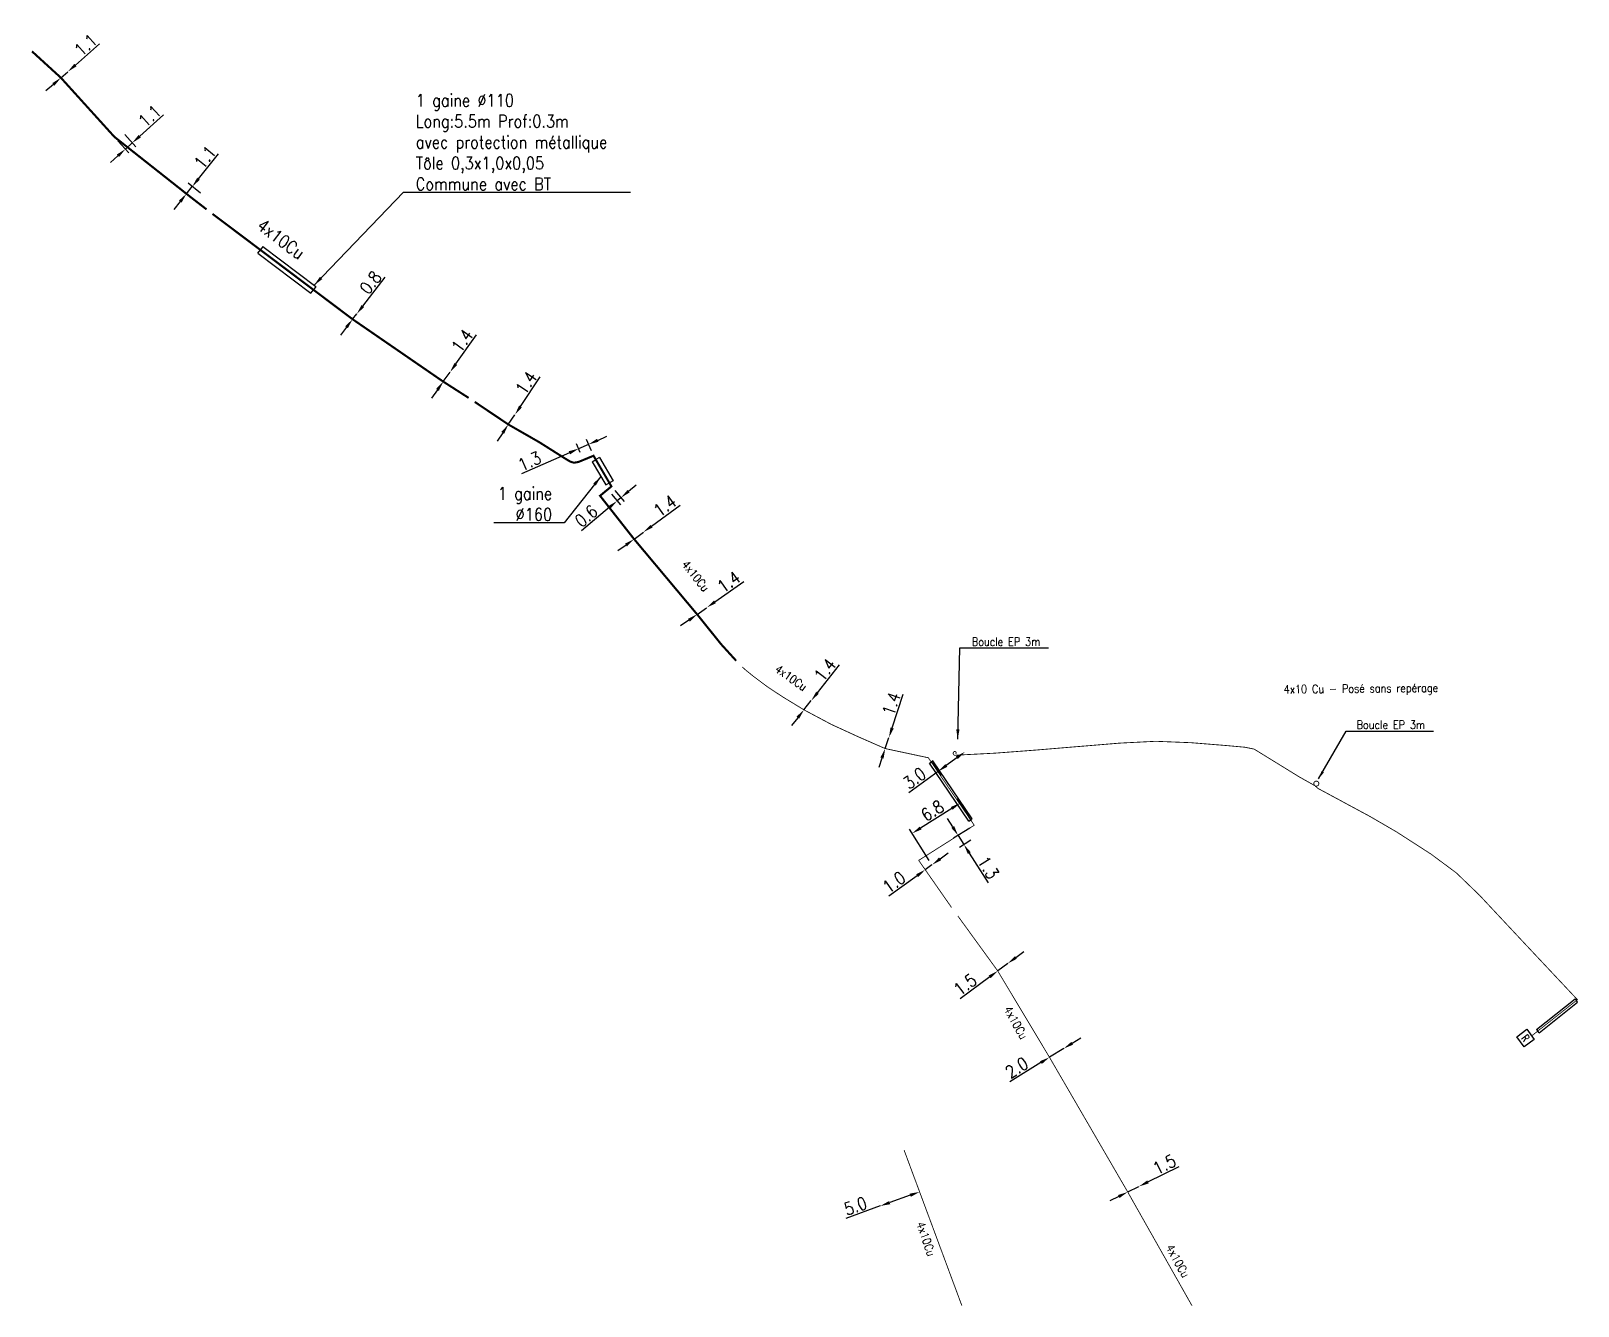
# Model space of a CAD drawing. Header units: millimetres. Extents: x 80999 to 81981, y 144000 to 144990.
# Drawn here: x 81013.6 to 81198.7, y 144000 to 144152.4 of the extents above; entities that cross this region are included whole.
import ezdxf
from ezdxf.enums import TextEntityAlignment as Align

# ---------------------------------------------------------------- set-up
doc = ezdxf.new("R2010")
doc.units = ezdxf.units.MM
doc.header["$PDMODE"] = 34
doc.linetypes.add('E_ST_Cu', pattern=[2000, 1000, 1000])
doc.layers.get('0').update_dxf_attribs({"linetype": 'CONTINUOUS'})
doc.layers.get('DEFPOINTS').update_dxf_attribs({"linetype": 'CONTINUOUS'})
for name, color, linetype in [('E_100', 3, 'CONTINUOUS'), ('E_200', 7, 'CONTINUOUS'), ('E_400', 7, 'CONTINUOUS')]:
    doc.layers.add(name, color=color, linetype=linetype)
doc.styles.add('M_ROMANS', font='ROMANS.shx', dxfattribs={"width": 0.75})
doc.styles.get("Standard").update_dxf_attribs({"font": 'romans.shx', "width": 0.85})
doc.dimstyles.get("Standard").update_dxf_attribs({"dimtxt": 1.5, "dimasz": 1.2, "dimexe": 0.625, "dimexo": 0.625, "dimgap": 0.25, "dimtad": 1, "dimdec": 1, "dimzin": 0, "dimdsep": 46, "dimtxsty": 'Standard', "dimcen": -0.5, "dimadec": 0, "dimazin": 0, "dimtfac": 1, "dimtdec": 1, "dimtmove": 0, "dimatfit": 3, "dimfxl": 0, "dimtolj": 1, "dimtzin": 0, "dimarcsym": 0})

msp = doc.modelspace()

# ---------------------------------------------------------------- texts
at = {"layer": 'E_100', "linetype": 'Continuous', "width": 0.85}
for s, height, rotation, p in [('4x10Cu', 1.5, 323.2102, (81043.54, 144127.55)), ('4x10Cu', 1, 308.734, (81093.14, 144087.26)), ('4x10Cu', 1, 324.9442, (81104.55, 144075.09)), ('4x10 Cu - Posé sans repérage', 1, 0.5659, (81172.71, 144073.64)), ('4x10Cu', 1, 299.0425, (81131.43, 144033.85)), ('4x10Cu', 1, 288.6719, (81120.7, 144007.98)), ('4x10Cu', 1, 299.0425, (81150.81, 144005.34))]:
    msp.add_text(s, height=height, rotation=rotation, dxfattribs=at).set_placement(p, align=Align.MIDDLE)
at = {"layer": 'E_100', "linetype": 'Continuous', "char_height": 1, "attachment_point": 7}
for insert in [(81126.17, 144078.9), (81172.19, 144068.97)]:
    msp.add_mtext('Boucle EP 3m', dxfattribs=dict(at, insert=insert))
at = {"layer": 'E_400', "linetype": 'Continuous', "char_height": 1.5}
for s, insert, attachment_point in [('1 gaine %%C110\\PLong:5.5m Prof:0.3m\\Pavec protection métallique\\PTôle 0,3x1,0x0,05\\PCommune avec BT', (81059.67, 144133.39), 7), ('1 gaine\\P%%C160', (81075.98, 144093.88), 9)]:
    msp.add_mtext(s, dxfattribs=dict(at, insert=insert, attachment_point=attachment_point))

# ---------------------------------------------------------------- blocks, each defined once
blk = doc.blocks.new('E_200_01')
at = {"color": 0, "linetype": 'Continuous', "flags": 128}
blk.add_lwpolyline([(-0.75, -0.75), (-0.75, 0.75), (0.75, 0.75), (0.75, -0.75)], close=True, dxfattribs=at)
at = {"color": 0, "linetype": 'Continuous', "style": 'M_ROMANS', "width": 0.75}
blk.add_text('R', height=0.9, dxfattribs=at).set_placement((0, 0), align=Align.MIDDLE)
at = {"color": 0, "linetype": 'Continuous', "style": 'M_ROMANS', "width": 0.75, "flags": 3}
for tag, p in [('DEF_LEG', (0, -5)), ('DEF_COUP', (0, -7.5)), ('DEF_TYPE', (0, -10))]:
    blk.add_attdef(tag, text='', height=1.2, dxfattribs=at).set_placement(p, align=Align.MIDDLE)
blk = doc.blocks.new('*D56')
at = {"layer": 'DEFPOINTS', "color": 0, "linetype": 'Continuous', "transparency": 16777216}
for p in [(81119.93, 144013.6), (81115.22, 144011.92), (81115.22, 144011.92)]:
    blk.add_point(p, dxfattribs=at)
at = {"layer": 'E_100', "color": 0, "linetype": 'Continuous', "lineweight": -2, "transparency": 16777216}
for p, q in [((81119.72, 144014.19), (81119.72, 144014.19)), ((81115.22, 144011.92), (81111.11, 144010.44)), ((81115.01, 144012.5), (81115.01, 144012.5)), ((81118.8, 144013.2), (81116.35, 144012.32))]:
    blk.add_line(p, q, dxfattribs=at)
at = {"layer": 'E_100', "color": 0, "linetype": 'Continuous', "transparency": 16777216}
for points in [[(81118.73, 144013.39), (81118.87, 144013.01), (81119.93, 144013.6)], [(81116.28, 144012.51), (81116.42, 144012.13), (81115.22, 144011.92)]]:
    blk.add_solid(points, dxfattribs=at)
at = {"layer": 'E_100', "color": 0, "linetype": 'Continuous', "transparency": 16777216, "insert": (81112.26, 144011.91), "char_height": 1.5, "attachment_point": 5, "rotation": 19.7504}
blk.add_mtext('\\A1;5.0', dxfattribs=at)
blk = doc.blocks.new('*D57')
at = {"layer": 'DEFPOINTS', "color": 0, "linetype": 'Continuous', "transparency": 16777216}
for p in [(81121.41, 144052.72), (81121.41, 144052.72), (81120.6, 144052.13)]:
    blk.add_point(p, dxfattribs=at)
at = {"layer": 'E_100', "color": 0, "linetype": 'Continuous', "lineweight": -2, "transparency": 16777216}
for p, q in [((81121.41, 144052.72), (81120.6, 144052.13)), ((81122.38, 144053.43), (81123.35, 144054.14)), ((81119.63, 144051.42), (81116.25, 144048.95))]:
    blk.add_line(p, q, dxfattribs=at)
at = {"layer": 'E_100', "color": 0, "linetype": 'Continuous', "transparency": 16777216}
for points in [[(81122.26, 144053.59), (81122.5, 144053.27), (81121.41, 144052.72)], [(81119.52, 144051.59), (81119.75, 144051.26), (81120.6, 144052.13)]]:
    blk.add_solid(points, dxfattribs=at)
at = {"layer": 'E_100', "color": 0, "linetype": 'Continuous', "transparency": 16777216, "insert": (81116.87, 144050.64), "char_height": 1.5, "attachment_point": 5, "rotation": 36.1372}
blk.add_mtext('\\A1;1.0', dxfattribs=at)
blk = doc.blocks.new('*D58')
at = {"layer": 'DEFPOINTS', "color": 0, "linetype": 'Continuous', "transparency": 16777216}
for p in [(81129.27, 144040.03), (81130.48, 144040.92), (81130.48, 144040.92)]:
    blk.add_point(p, dxfattribs=at)
at = {"layer": 'E_100', "color": 0, "linetype": 'Continuous', "lineweight": -2, "transparency": 16777216}
for p, q in [((81131.44, 144041.64), (81132.41, 144042.35)), ((81130.48, 144040.92), (81129.27, 144040.03)), ((81128.31, 144039.32), (81124.77, 144036.7))]:
    blk.add_line(p, q, dxfattribs=at)
at = {"layer": 'E_100', "color": 0, "linetype": 'Continuous', "transparency": 16777216}
for points in [[(81131.33, 144041.8), (81131.56, 144041.48), (81130.48, 144040.92)], [(81128.19, 144039.48), (81128.43, 144039.15), (81129.27, 144040.03)]]:
    blk.add_solid(points, dxfattribs=at)
at = {"layer": 'E_100', "color": 0, "linetype": 'Continuous', "transparency": 16777216, "insert": (81125.38, 144038.39), "char_height": 1.5, "attachment_point": 5, "rotation": 36.5146}
blk.add_mtext('\\A1;1.5', dxfattribs=at)
blk = doc.blocks.new('*D59')
at = {"layer": 'DEFPOINTS', "color": 0, "linetype": 'Continuous', "transparency": 16777216}
for p in [(81137.17, 144030.75), (81137.17, 144030.75), (81135.46, 144029.7)]:
    blk.add_point(p, dxfattribs=at)
at = {"layer": 'E_100', "color": 0, "linetype": 'Continuous', "lineweight": -2, "transparency": 16777216}
for p, q in [((81137.17, 144030.75), (81135.46, 144029.7)), ((81138.19, 144031.38), (81139.21, 144032.01)), ((81134.44, 144029.07), (81130.72, 144026.77))]:
    blk.add_line(p, q, dxfattribs=at)
at = {"layer": 'E_100', "color": 0, "linetype": 'Continuous', "transparency": 16777216}
for points in [[(81138.08, 144031.55), (81138.29, 144031.21), (81137.17, 144030.75)], [(81134.34, 144029.24), (81134.55, 144028.9), (81135.46, 144029.7)]]:
    blk.add_solid(points, dxfattribs=at)
at = {"layer": 'E_100', "color": 0, "linetype": 'Continuous', "transparency": 16777216, "insert": (81131.55, 144028.46), "char_height": 1.5, "attachment_point": 5, "rotation": 31.6534}
blk.add_mtext('\\A1;2.0', dxfattribs=at)
blk = doc.blocks.new('*D60')
at = {"layer": 'DEFPOINTS', "color": 0, "linetype": 'Continuous', "transparency": 16777216}
for p in [(81093.32, 144082.67), (81094.46, 144083.47), (81094.46, 144083.47)]:
    blk.add_point(p, dxfattribs=at)
at = {"layer": 'E_100', "color": 0, "linetype": 'Continuous', "lineweight": -2, "transparency": 16777216}
for p, q in [((81095.44, 144084.16), (81098.92, 144086.61)), ((81093.32, 144082.67), (81094.46, 144083.47)), ((81092.34, 144081.98), (81091.35, 144081.29))]:
    blk.add_line(p, q, dxfattribs=at)
at = {"layer": 'E_100', "color": 0, "linetype": 'Continuous', "transparency": 16777216}
for points in [[(81095.33, 144084.33), (81095.56, 144084), (81094.46, 144083.47)], [(81092.22, 144082.14), (81092.45, 144081.81), (81093.32, 144082.67)]]:
    blk.add_solid(points, dxfattribs=at)
at = {"layer": 'E_100', "color": 0, "linetype": 'Continuous', "transparency": 16777216, "insert": (81097.1, 144086.55), "char_height": 1.5, "attachment_point": 5, "rotation": 35.0948}
blk.add_mtext('\\A1;1.4', dxfattribs=at)
blk = doc.blocks.new('*D61')
at = {"layer": 'DEFPOINTS', "color": 0, "linetype": 'Continuous', "transparency": 16777216}
for p in [(81106.1, 144071.25), (81106.97, 144072.35), (81106.97, 144072.35)]:
    blk.add_point(p, dxfattribs=at)
at = {"layer": 'E_100', "color": 0, "linetype": 'Continuous', "lineweight": -2, "transparency": 16777216}
for p, q in [((81107.71, 144073.29), (81110.34, 144076.63)), ((81106.1, 144071.25), (81106.97, 144072.35)), ((81105.36, 144070.31), (81104.62, 144069.37))]:
    blk.add_line(p, q, dxfattribs=at)
at = {"layer": 'E_100', "color": 0, "linetype": 'Continuous', "transparency": 16777216}
for points in [[(81107.56, 144073.42), (81107.87, 144073.17), (81106.97, 144072.35)], [(81105.2, 144070.44), (81105.52, 144070.19), (81106.1, 144071.25)]]:
    blk.add_solid(points, dxfattribs=at)
at = {"layer": 'E_100', "color": 0, "linetype": 'Continuous', "transparency": 16777216, "insert": (81108.62, 144076.05), "char_height": 1.5, "attachment_point": 5, "rotation": 51.7304}
blk.add_mtext('\\A1;1.4', dxfattribs=at)
blk = doc.blocks.new('*D62')
at = {"layer": 'DEFPOINTS', "color": 0, "linetype": 'Continuous', "transparency": 16777216}
for p in [(81116.26, 144067.95), (81116.26, 144067.95), (81115.81, 144066.62)]:
    blk.add_point(p, dxfattribs=at)
at = {"layer": 'E_100', "color": 0, "linetype": 'Continuous', "lineweight": -2, "transparency": 16777216}
for p, q in [((81116.64, 144069.09), (81117.98, 144073.12)), ((81115.81, 144066.62), (81116.26, 144067.95)), ((81115.43, 144065.48), (81115.05, 144064.34))]:
    blk.add_line(p, q, dxfattribs=at)
at = {"layer": 'E_100', "color": 0, "linetype": 'Continuous', "transparency": 16777216}
for points in [[(81116.45, 144069.15), (81116.83, 144069.02), (81116.26, 144067.95)], [(81115.24, 144065.55), (81115.62, 144065.42), (81115.81, 144066.62)]]:
    blk.add_solid(points, dxfattribs=at)
at = {"layer": 'E_100', "color": 0, "linetype": 'Continuous', "transparency": 16777216, "insert": (81116.55, 144071.99), "char_height": 1.5, "attachment_point": 5, "rotation": 71.5314}
blk.add_mtext('\\A1;1.4', dxfattribs=at)
blk = doc.blocks.new('*D63')
at = {"layer": 'DEFPOINTS', "color": 0, "linetype": 'Continuous', "transparency": 16777216}
for p in [(81119.04, 144056.48), (81126.46, 144057.45), (81121.41, 144052.72)]:
    blk.add_point(p, dxfattribs=at)
at = {"layer": 'E_100', "color": 0, "linetype": 'Continuous', "lineweight": -2, "transparency": 16777216}
for p, q in [((81126.13, 144057.98), (81124.45, 144060.64)), ((81123.77, 144059.47), (81120.05, 144057.12)), ((81121.08, 144053.25), (81118.7, 144057))]:
    blk.add_line(p, q, dxfattribs=at)
at = {"layer": 'E_100', "color": 0, "linetype": 'Continuous', "transparency": 16777216}
for points in [[(81123.66, 144059.63), (81123.88, 144059.3), (81124.78, 144060.11)], [(81119.95, 144057.29), (81120.16, 144056.95), (81119.04, 144056.48)]]:
    blk.add_solid(points, dxfattribs=at)
at = {"layer": 'E_100', "color": 0, "linetype": 'Continuous', "transparency": 16777216, "insert": (81121.45, 144059.19), "char_height": 1.5, "attachment_point": 5, "rotation": 32.2881}
blk.add_mtext('\\A1;6.8', dxfattribs=at)
blk = doc.blocks.new('*D64')
at = {"layer": 'DEFPOINTS', "color": 0, "linetype": 'Continuous', "transparency": 16777216}
for p in [(81126.46, 144057.45), (81125.23, 144055.13), (81126.6, 144056)]:
    blk.add_point(p, dxfattribs=at)
at = {"layer": 'E_100', "color": 0, "linetype": 'Continuous', "lineweight": -2, "transparency": 16777216}
for p, q in [((81123.89, 144057.25), (81123.25, 144058.26)), ((81125.93, 144057.12), (81124, 144055.9)), ((81124.53, 144056.23), (81125.23, 144055.13)), ((81126.07, 144055.67), (81124.7, 144054.8)), ((81125.87, 144054.12), (81128.11, 144050.58))]:
    blk.add_line(p, q, dxfattribs=at)
at = {"layer": 'E_100', "color": 0, "linetype": 'Continuous', "transparency": 16777216}
for points in [[(81124.06, 144057.35), (81123.72, 144057.14), (81124.53, 144056.23)], [(81126.04, 144054.23), (81125.7, 144054.01), (81125.23, 144055.13)]]:
    blk.add_solid(points, dxfattribs=at)
at = {"layer": 'E_100', "color": 0, "linetype": 'Continuous', "transparency": 16777216, "insert": (81128.15, 144052.38), "char_height": 1.5, "attachment_point": 5, "rotation": 302.283}
blk.add_mtext('\\A1;1.3', dxfattribs=at)
blk = doc.blocks.new('*D65')
at = {"layer": 'DEFPOINTS', "color": 0, "linetype": 'Continuous', "transparency": 16777216}
for p in [(81085.78, 144091.67), (81086.91, 144092.5), (81086.91, 144092.5)]:
    blk.add_point(p, dxfattribs=at)
at = {"layer": 'E_100', "color": 0, "linetype": 'Continuous', "lineweight": -2, "transparency": 16777216}
for p, q in [((81087.87, 144093.22), (81091.29, 144095.74)), ((81085.78, 144091.67), (81086.91, 144092.5)), ((81084.82, 144090.96), (81083.85, 144090.25))]:
    blk.add_line(p, q, dxfattribs=at)
at = {"layer": 'E_100', "color": 0, "linetype": 'Continuous', "transparency": 16777216}
for points in [[(81087.75, 144093.38), (81087.99, 144093.05), (81086.91, 144092.5)], [(81084.7, 144091.12), (81084.93, 144090.8), (81085.78, 144091.67)]]:
    blk.add_solid(points, dxfattribs=at)
at = {"layer": 'E_100', "color": 0, "linetype": 'Continuous', "transparency": 16777216, "insert": (81089.47, 144095.64), "char_height": 1.5, "attachment_point": 5, "rotation": 36.4384}
blk.add_mtext('\\A1;1.4', dxfattribs=at)
blk = doc.blocks.new('*D66')
at = {"layer": 'DEFPOINTS', "color": 0, "linetype": 'Continuous', "transparency": 16777216}
for p in [(81079.14, 144102.48), (81079.6, 144101.44), (81080.93, 144101.64)]:
    blk.add_point(p, dxfattribs=at)
at = {"layer": 'E_100', "color": 0, "linetype": 'Continuous', "lineweight": -2, "transparency": 16777216}
for p, q in [((81079.35, 144102.01), (81078.89, 144103.05)), ((81080.33, 144103), (81079.14, 144102.48)), ((81080.68, 144102.21), (81080.08, 144103.57)), ((81081.43, 144103.48), (81082.53, 144103.97)), ((81078.05, 144101.99), (81072.31, 144099.47))]:
    blk.add_line(p, q, dxfattribs=at)
at = {"layer": 'E_100', "color": 0, "linetype": 'Continuous', "transparency": 16777216}
for points in [[(81077.96, 144102.18), (81078.13, 144101.81), (81079.14, 144102.48)], [(81081.35, 144103.67), (81081.51, 144103.3), (81080.33, 144103)]]:
    blk.add_solid(points, dxfattribs=at)
at = {"layer": 'E_100', "color": 0, "linetype": 'Continuous', "transparency": 16777216, "insert": (81073.28, 144100.99), "char_height": 1.5, "attachment_point": 5, "rotation": 23.7599}
blk.add_mtext('\\A1;1.3', dxfattribs=at)
blk = doc.blocks.new('*D67')
at = {"layer": 'DEFPOINTS', "color": 0, "linetype": 'Continuous', "transparency": 16777216}
for p in [(81082.68, 144097.51), (81083.07, 144097.97), (81083.75, 144096.24)]:
    blk.add_point(p, dxfattribs=at)
at = {"layer": 'E_100', "color": 0, "linetype": 'Continuous', "lineweight": -2, "transparency": 16777216}
for p, q in [((81083.08, 144097.03), (81084.15, 144095.76)), ((81083.47, 144097.49), (81084.61, 144096.15)), ((81085.12, 144097.4), (81086.04, 144098.17)), ((81082.83, 144095.47), (81079.5, 144092.65)), ((81084.21, 144096.62), (81083.75, 144096.24))]:
    blk.add_line(p, q, dxfattribs=at)
at = {"layer": 'E_100', "color": 0, "linetype": 'Continuous', "transparency": 16777216}
for points in [[(81085, 144097.55), (81085.25, 144097.25), (81084.21, 144096.62)], [(81082.71, 144095.62), (81082.96, 144095.31), (81083.75, 144096.24)]]:
    blk.add_solid(points, dxfattribs=at)
at = {"layer": 'E_100', "color": 0, "linetype": 'Continuous', "transparency": 16777216, "insert": (81080.06, 144094.43), "char_height": 1.5, "attachment_point": 5, "rotation": 40.1801}
blk.add_mtext('\\A1;0.6', dxfattribs=at)
blk = doc.blocks.new('*D68')
at = {"layer": 'DEFPOINTS', "color": 0, "linetype": 'Continuous', "transparency": 16777216}
for p in [(81071.53, 144106.54), (81071.53, 144106.54), (81070.74, 144105.38)]:
    blk.add_point(p, dxfattribs=at)
at = {"layer": 'E_100', "color": 0, "linetype": 'Continuous', "lineweight": -2, "transparency": 16777216}
for p, q in [((81072.19, 144107.54), (81074.56, 144111.06)), ((81070.74, 144105.38), (81071.53, 144106.54)), ((81070.08, 144104.38), (81069.41, 144103.39))]:
    blk.add_line(p, q, dxfattribs=at)
at = {"layer": 'E_100', "color": 0, "linetype": 'Continuous', "transparency": 16777216}
for points in [[(81072.03, 144107.65), (81072.36, 144107.42), (81071.53, 144106.54)], [(81069.91, 144104.49), (81070.24, 144104.27), (81070.74, 144105.38)]]:
    blk.add_solid(points, dxfattribs=at)
at = {"layer": 'E_100', "color": 0, "linetype": 'Continuous', "transparency": 16777216, "insert": (81072.88, 144110.36), "char_height": 1.5, "attachment_point": 5, "rotation": 56.1072}
blk.add_mtext('\\A1;1.4', dxfattribs=at)
blk = doc.blocks.new('*D69')
at = {"layer": 'DEFPOINTS', "color": 0, "linetype": 'Continuous', "transparency": 16777216}
for p in [(81062.96, 144110.5), (81063.77, 144111.64), (81063.77, 144111.64)]:
    blk.add_point(p, dxfattribs=at)
at = {"layer": 'E_100', "color": 0, "linetype": 'Continuous', "lineweight": -2, "transparency": 16777216}
for p, q in [((81064.46, 144112.62), (81066.92, 144116.09)), ((81062.96, 144110.5), (81063.77, 144111.64)), ((81062.26, 144109.52), (81061.57, 144108.54))]:
    blk.add_line(p, q, dxfattribs=at)
at = {"layer": 'E_100', "color": 0, "linetype": 'Continuous', "transparency": 16777216}
for points in [[(81064.3, 144112.73), (81064.62, 144112.5), (81063.77, 144111.64)], [(81062.1, 144109.63), (81062.43, 144109.4), (81062.96, 144110.5)]]:
    blk.add_solid(points, dxfattribs=at)
at = {"layer": 'E_100', "color": 0, "linetype": 'Continuous', "transparency": 16777216, "insert": (81065.22, 144115.42), "char_height": 1.5, "attachment_point": 5, "rotation": 54.7092}
blk.add_mtext('\\A1;1.4', dxfattribs=at)
blk = doc.blocks.new('*D70')
at = {"layer": 'DEFPOINTS', "color": 0, "linetype": 'Continuous', "transparency": 16777216}
for p in [(81052.12, 144117.96), (81052.61, 144118.59), (81052.61, 144118.59)]:
    blk.add_point(p, dxfattribs=at)
at = {"layer": 'E_100', "color": 0, "linetype": 'Continuous', "lineweight": -2, "transparency": 16777216}
for p, q in [((81053.34, 144119.54), (81056.02, 144123)), ((81052.12, 144117.96), (81052.61, 144118.59)), ((81051.38, 144117.01), (81050.65, 144116.06))]:
    blk.add_line(p, q, dxfattribs=at)
at = {"layer": 'E_100', "color": 0, "linetype": 'Continuous', "transparency": 16777216}
for points in [[(81053.18, 144119.66), (81053.5, 144119.42), (81052.61, 144118.59)], [(81051.22, 144117.13), (81051.54, 144116.89), (81052.12, 144117.96)]]:
    blk.add_solid(points, dxfattribs=at)
at = {"layer": 'E_100', "color": 0, "linetype": 'Continuous', "transparency": 16777216, "insert": (81054.26, 144122.35), "char_height": 1.5, "attachment_point": 5, "rotation": 52.2198}
blk.add_mtext('\\A1;0.8', dxfattribs=at)
blk = doc.blocks.new('*D71')
at = {"layer": 'DEFPOINTS', "color": 0, "linetype": 'Continuous', "transparency": 16777216}
for p in [(81032.81, 144132.52), (81032.94, 144133.83), (81034.43, 144132.64)]:
    blk.add_point(p, dxfattribs=at)
at = {"layer": 'E_100', "color": 0, "linetype": 'Continuous', "lineweight": -2, "transparency": 16777216}
for p, q in [((81033.69, 144134.77), (81036.08, 144137.75)), ((81033.94, 144133.03), (81032.45, 144134.22)), ((81031.5, 144132.03), (81030.75, 144131.1)), ((81032.32, 144132.91), (81031.76, 144133.36)), ((81032.25, 144132.97), (81032.94, 144133.83))]:
    blk.add_line(p, q, dxfattribs=at)
at = {"layer": 'E_100', "color": 0, "linetype": 'Continuous', "transparency": 16777216}
for points in [[(81033.53, 144134.89), (81033.85, 144134.64), (81032.94, 144133.83)], [(81031.35, 144132.16), (81031.66, 144131.91), (81032.25, 144132.97)]]:
    blk.add_solid(points, dxfattribs=at)
at = {"layer": 'E_100', "color": 0, "linetype": 'Continuous', "transparency": 16777216, "insert": (81034.48, 144137.35), "char_height": 1.5, "attachment_point": 5, "rotation": 51.3115}
blk.add_mtext('\\A1;1.1', dxfattribs=at)
blk = doc.blocks.new('*D72')
at = {"layer": 'DEFPOINTS', "color": 0, "linetype": 'Continuous', "transparency": 16777216}
for p in [(81017.23, 144146.84), (81018.06, 144147.57), (81018.06, 144147.57)]:
    blk.add_point(p, dxfattribs=at)
at = {"layer": 'E_100', "color": 0, "linetype": 'Continuous', "lineweight": -2, "transparency": 16777216}
for p, q in [((81018.96, 144148.36), (81021.84, 144150.88)), ((81017.23, 144146.84), (81018.06, 144147.57)), ((81016.33, 144146.05), (81015.43, 144145.26))]:
    blk.add_line(p, q, dxfattribs=at)
at = {"layer": 'E_100', "color": 0, "linetype": 'Continuous', "transparency": 16777216}
for points in [[(81016.2, 144146.2), (81016.46, 144145.9), (81017.23, 144146.84)], [(81018.83, 144148.51), (81019.1, 144148.21), (81018.06, 144147.57)]]:
    blk.add_solid(points, dxfattribs=at)
at = {"layer": 'E_100', "color": 0, "linetype": 'Continuous', "transparency": 16777216, "insert": (81020.2, 144150.76), "char_height": 1.5, "attachment_point": 5, "rotation": 41.209}
blk.add_mtext('\\A1;1.1', dxfattribs=at)
blk = doc.blocks.new('*D137')
at = {"layer": 'DEFPOINTS', "color": 0, "linetype": 'Continuous', "transparency": 16777216}
for p in [(81120.97, 144065.52), (81125.35, 144066.23), (81122.15, 144063.89)]:
    blk.add_point(p, dxfattribs=at)
at = {"layer": 'E_100', "color": 0, "linetype": 'Continuous', "lineweight": -2, "transparency": 16777216}
for p, q in [((81124.38, 144065.52), (81123.12, 144064.6)), ((81122.15, 144063.89), (81118.62, 144061.31)), ((81121.34, 144065.01), (81122.52, 144063.39))]:
    blk.add_line(p, q, dxfattribs=at)
at = {"layer": 'E_100', "color": 0, "linetype": 'Continuous', "transparency": 16777216}
for points in [[(81124.26, 144065.68), (81124.5, 144065.36), (81125.35, 144066.23)], [(81123.01, 144064.76), (81123.24, 144064.44), (81122.15, 144063.89)]]:
    blk.add_solid(points, dxfattribs=at)
at = {"layer": 'E_100', "color": 0, "linetype": 'Continuous', "transparency": 16777216, "insert": (81119.32, 144063.06), "char_height": 1.5, "attachment_point": 5, "rotation": 36.1372}
blk.add_mtext('\\A1;3.0', dxfattribs=at)
blk = doc.blocks.new('*D138')
at = {"layer": 'DEFPOINTS', "color": 0, "linetype": 'Continuous', "transparency": 16777216}
for p in [(81023.63, 144139.77), (81024.45, 144140.51), (81024.94, 144138.31)]:
    blk.add_point(p, dxfattribs=at)
at = {"layer": 'E_100', "color": 0, "linetype": 'Continuous', "lineweight": -2, "transparency": 16777216}
for p, q in [((81026.65, 144139.85), (81029.5, 144142.41)), ((81024.86, 144140.04), (81026.18, 144138.58)), ((81024.05, 144139.31), (81025.36, 144137.85)), ((81024.94, 144138.31), (81025.76, 144139.05)), ((81024.05, 144137.51), (81023.16, 144136.71))]:
    blk.add_line(p, q, dxfattribs=at)
at = {"layer": 'E_100', "color": 0, "linetype": 'Continuous', "transparency": 16777216}
for points in [[(81026.52, 144140), (81026.79, 144139.7), (81025.76, 144139.05)], [(81023.92, 144137.66), (81024.18, 144137.36), (81024.94, 144138.31)]]:
    blk.add_solid(points, dxfattribs=at)
at = {"layer": 'E_100', "color": 0, "linetype": 'Continuous', "transparency": 16777216, "insert": (81027.85, 144142.27), "char_height": 1.5, "attachment_point": 5, "rotation": 41.9698}
blk.add_mtext('\\A1;1.1', dxfattribs=at)
blk = doc.blocks.new('*D146')
at = {"layer": 'DEFPOINTS', "color": 0, "linetype": 'Continuous', "transparency": 16777216}
for p in [(81146.16, 144014.25), (81146.16, 144014.25), (81144.82, 144013.59)]:
    blk.add_point(p, dxfattribs=at)
at = {"layer": 'E_100', "color": 0, "linetype": 'Continuous', "lineweight": -2, "transparency": 16777216}
for p, q in [((81147.23, 144014.79), (81150.99, 144016.65)), ((81144.82, 144013.59), (81146.16, 144014.25)), ((81143.74, 144013.05), (81142.67, 144012.52))]:
    blk.add_line(p, q, dxfattribs=at)
at = {"layer": 'E_100', "color": 0, "linetype": 'Continuous', "transparency": 16777216}
for points in [[(81147.15, 144014.97), (81147.32, 144014.61), (81146.16, 144014.25)], [(81143.65, 144013.23), (81143.83, 144012.87), (81144.82, 144013.59)]]:
    blk.add_solid(points, dxfattribs=at)
at = {"layer": 'E_100', "color": 0, "linetype": 'Continuous', "transparency": 16777216, "insert": (81149.2, 144016.88), "char_height": 1.5, "attachment_point": 5, "rotation": 26.382}
blk.add_mtext('\\A1;1.5', dxfattribs=at)

# ---------------------------------------------------------------- dimensions: what is measured, and where the dimension line sits
at = {"layer": 'E_100', "linetype": 'Continuous'}
for base, p1, p2, angle, picture, middle in [((81018.06, 144147.57), (81017.23, 144146.84), (81018.06, 144147.57), 221.209, '*D72', (81020.85, 144150.01)), ((81024.94, 144138.31), (81024.45, 144140.51), (81023.63, 144139.77), 41.9698, '*D138', (81028.52, 144141.53)), ((81032.94, 144133.83), (81032.81, 144132.52), (81034.43, 144132.64), 231.3115, '*D71', (81035.26, 144136.73)), ((81052.61, 144118.59), (81052.12, 144117.96), (81052.61, 144118.59), 232.2198, '*D70', (81055.05, 144121.74)), ((81063.77, 144111.64), (81062.96, 144110.5), (81063.77, 144111.64), 234.7092, '*D69', (81066.03, 144114.84)), ((81071.53, 144106.54), (81070.74, 144105.38), (81071.53, 144106.54), 236.1072, '*D68', (81073.71, 144109.8)), ((81079.14, 144102.48), (81080.93, 144101.64), (81079.6, 144101.44), 23.7599, '*D66', (81073.68, 144100.07)), ((81083.75, 144096.24), (81083.07, 144097.97), (81082.68, 144097.51), 40.1801, '*D67', (81080.71, 144093.67)), ((81086.91, 144092.5), (81085.78, 144091.67), (81086.91, 144092.5), 216.4384, '*D65', (81090.06, 144094.83)), ((81094.46, 144083.47), (81093.32, 144082.67), (81094.46, 144083.47), 215.0948, '*D60', (81097.67, 144085.73)), ((81106.97, 144072.35), (81106.1, 144071.25), (81106.97, 144072.35), 231.7304, '*D61', (81109.4, 144075.43)), ((81116.26, 144067.95), (81115.81, 144066.62), (81116.26, 144067.95), 251.5314, '*D62', (81117.5, 144071.67)), ((81119.04, 144056.48), (81126.46, 144057.45), (81121.41, 144052.72), 32.2881, '*D63', (81121.99, 144058.34)), ((81125.23, 144055.13), (81126.46, 144057.45), (81126.6, 144056), 122.283, '*D64', (81127.31, 144051.84)), ((81121.41, 144052.72), (81120.6, 144052.13), (81121.41, 144052.72), 216.1372, '*D57', (81117.46, 144049.84)), ((81130.48, 144040.92), (81129.27, 144040.03), (81130.48, 144040.92), 216.5146, '*D58', (81125.97, 144037.59)), ((81137.17, 144030.75), (81135.46, 144029.7), (81137.17, 144030.75), 211.6534, '*D59', (81132.07, 144027.6)), ((81146.16, 144014.25), (81144.82, 144013.59), (81146.16, 144014.25), 206.382, '*D146', (81149.65, 144015.98)), ((81115.22, 144011.92), (81119.93, 144013.6), (81115.22, 144011.92), 19.7504, '*D56', (81112.6, 144010.97))]:
    dim = msp.add_linear_dim(base=base, p1=p1, p2=p2, angle=angle, dimstyle='Standard', dxfattribs=at)
    dim.commit()
    dim.dimension.update_dxf_attribs({"geometry": picture, "text_midpoint": middle, "dimtype": 160})
dim = msp.add_linear_dim(base=(81122.15, 144063.89), p1=(81125.35, 144066.23), p2=(81120.97, 144065.52), angle=216.1372, text='3.0', dimstyle='Standard', dxfattribs=at)
dim.commit()
dim.dimension.update_dxf_attribs({"geometry": '*D137', "text_midpoint": (81119.9, 144062.25), "dimtype": 160})

# ---------------------------------------------------------------- linework, layer by layer
at = {"layer": 'E_100', "linetype": 'E_ST_Cu', "flags": 128}
msp.add_lwpolyline([(81034.65, 144131.1, 0.25, 0.25, 0), (81032.81, 144132.52, 0.25, 0.25, 0), (81023.63, 144139.77, 0.25, 0.25, 0), (81017.23, 144146.84, 0.25, 0.25, 0), (81013.77, 144150, 0, 0, 0)], format="xyseb", dxfattribs=at)
for points, const_width in [([(81065.99, 144108.56), (81062.96, 144110.5), (81052.12, 144117.96), (81035.36, 144130.56)], 0.25), ([(81097.99, 144077.12), (81097.99, 144077.12), (81096.18, 144079.11), (81093.32, 144082.67), (81085.78, 144091.67), (81081.71, 144096.85), (81081.71, 144096.85), (81081.71, 144096.85), (81083.07, 144097.97), (81080.93, 144101.64), (81079.82, 144101.18), (81079.12, 144100.89), (81078.59, 144100.8), (81078.15, 144100.94), (81077.67, 144101.22), (81074.47, 144103.24), (81070.74, 144105.38), (81066.72, 144108.08)], 0.25), ([(81098.72, 144076.38), (81099.17, 144075.97), (81100.09, 144075.23), (81101.71, 144074.02), (81103.54, 144072.81), (81106.1, 144071.25), (81109.39, 144069.5), (81112.68, 144067.99), (81115.81, 144066.62), (81115.81, 144066.62), (81120.97, 144065.52), (81126.46, 144057.45), (81119.82, 144053.25), (81120.6, 144052.13), (81123.75, 144047.61), (81123.75, 144047.61)], 0.1), ([(81124.5, 144046.6), (81124.5, 144046.6), (81129.27, 144040.03), (81135.46, 144029.7), (81144.82, 144013.59), (81152.5, 144000)], 0.1), ([(81118.07, 144018.6), (81118.07, 144018.6), (81119.93, 144013.6), (81124.98, 144000)], 0.1)]:
    msp.add_lwpolyline(points, dxfattribs=dict(at, const_width=const_width))
at = {"layer": 'E_100', "linetype": 'E_ST_Cu', "const_width": 0.1, "flags": 128}
msp.add_lwpolyline([(81193.13, 144032.26), (81198.6, 144036.59), (81192.41, 144043.18), (81186.89, 144049.08), (81184.12, 144051.75), (81181.09, 144054), (81176.96, 144056.66), (81173.81, 144058.49), (81169.75, 144060.68), (81167.82, 144061.72, -0.123694), (81167.09, 144062.33, -6.877389), (81167.19, 144062.19), (81165.37, 144063.21), (81159.93, 144066.56), (81158.83, 144066.78), (81156.62, 144066.98), (81152.42, 144067.32), (81148.17, 144067.49), (81143.85, 144067.27), (81137.91, 144066.78), (81133.83, 144066.44), (81128.94, 144066.07), (81124.29, 144065.83, -0.923425), (81124.04, 144066.24, -0.997681), (81124.24, 144065.99)], format="xyb", dxfattribs=at)
at = {"layer": 'E_400', "color": 7, "linetype": 'CONTINUOUS'}
for p, q in [((81041.39, 144126.66), (81041.09, 144126.26)), ((81041.39, 144126.66), (81047.73, 144121.89)), ((81040.78, 144125.86), (81041.09, 144126.26)), ((81040.78, 144125.86), (81047.13, 144121.09)), ((81047.13, 144121.09), (81047.43, 144121.49)), ((81047.73, 144121.89), (81047.43, 144121.49))]:
    msp.add_line(p, q, dxfattribs=at)
at = {"layer": 'E_400', "color": 7}
for p, q in [((81080.77, 144100.92), (81081.2, 144101.17)), ((81080.77, 144100.92), (81082.39, 144098.14)), ((81081.63, 144101.42), (81081.2, 144101.17)), ((81081.63, 144101.42), (81083.26, 144098.64)), ((81082.39, 144098.14), (81082.82, 144098.39)), ((81083.26, 144098.64), (81082.82, 144098.39)), ((81121.11, 144064.86), (81121.32, 144065)), ((81125.82, 144057.95), (81121.11, 144064.86)), ((81121.52, 144065.15), (81121.32, 144065)), ((81126.23, 144058.23), (81121.52, 144065.15)), ((81125.82, 144057.95), (81126.03, 144058.09)), ((81126.23, 144058.23), (81126.03, 144058.09)), ((81193.71, 144033.04), (81198.32, 144036.69)), ((81194.02, 144032.64), (81198.63, 144036.29)), ((81198.32, 144036.69), (81198.48, 144036.49)), ((81198.63, 144036.29), (81198.48, 144036.49)), ((81193.71, 144033.04), (81193.87, 144032.84)), ((81194.02, 144032.64), (81193.87, 144032.84))]:
    msp.add_line(p, q, dxfattribs=at)

# ---------------------------------------------------------------- block references
at = {"layer": 'E_200', "rotation": 306.1425621493545}
msp.add_blockref('E_200_01', (81192.39, 144032), dxfattribs=at)

msp.set_redraw_order([(e.dxf.handle, doc.entitydb.next_handle()) for e in msp.query("TEXT MTEXT ATTDEF DIMENSION ARC_DIMENSION")])  # texts and dimensions are drawn at this point

# ---------------------------------------------------------------- leaders
at = {"layer": 'E_100', "linetype": 'Continuous', "annotation_type": 0, "has_hookline": 1, "hookline_direction": 0, "text_width": 9.19}
msp.add_leader([(81124.48, 144067.73), (81124.72, 144078.65), (81125.92, 144078.65)], dimstyle='Standard', dxfattribs=at)
msp.add_leader([(81167.65, 144063), (81170.94, 144068.72), (81171.94, 144068.72)], dimstyle='Standard', override={"dimasz": 1}, dxfattribs=at)
at = {"layer": 'E_400', "linetype": 'Continuous', "annotation_type": 0, "has_hookline": 1}
for points, hookline_direction, text_width in [([(81047.52, 144122.04), (81058.22, 144133.14), (81059.42, 144133.14)], 0, 25.68), ([(81081.8, 144099.14), (81077.43, 144093.63), (81076.23, 144093.63)], 1, 6.98)]:
    msp.add_leader(points, dimstyle='Standard', dxfattribs=dict(at, hookline_direction=hookline_direction, text_width=text_width))

doc.saveas('drawing.dxf')
